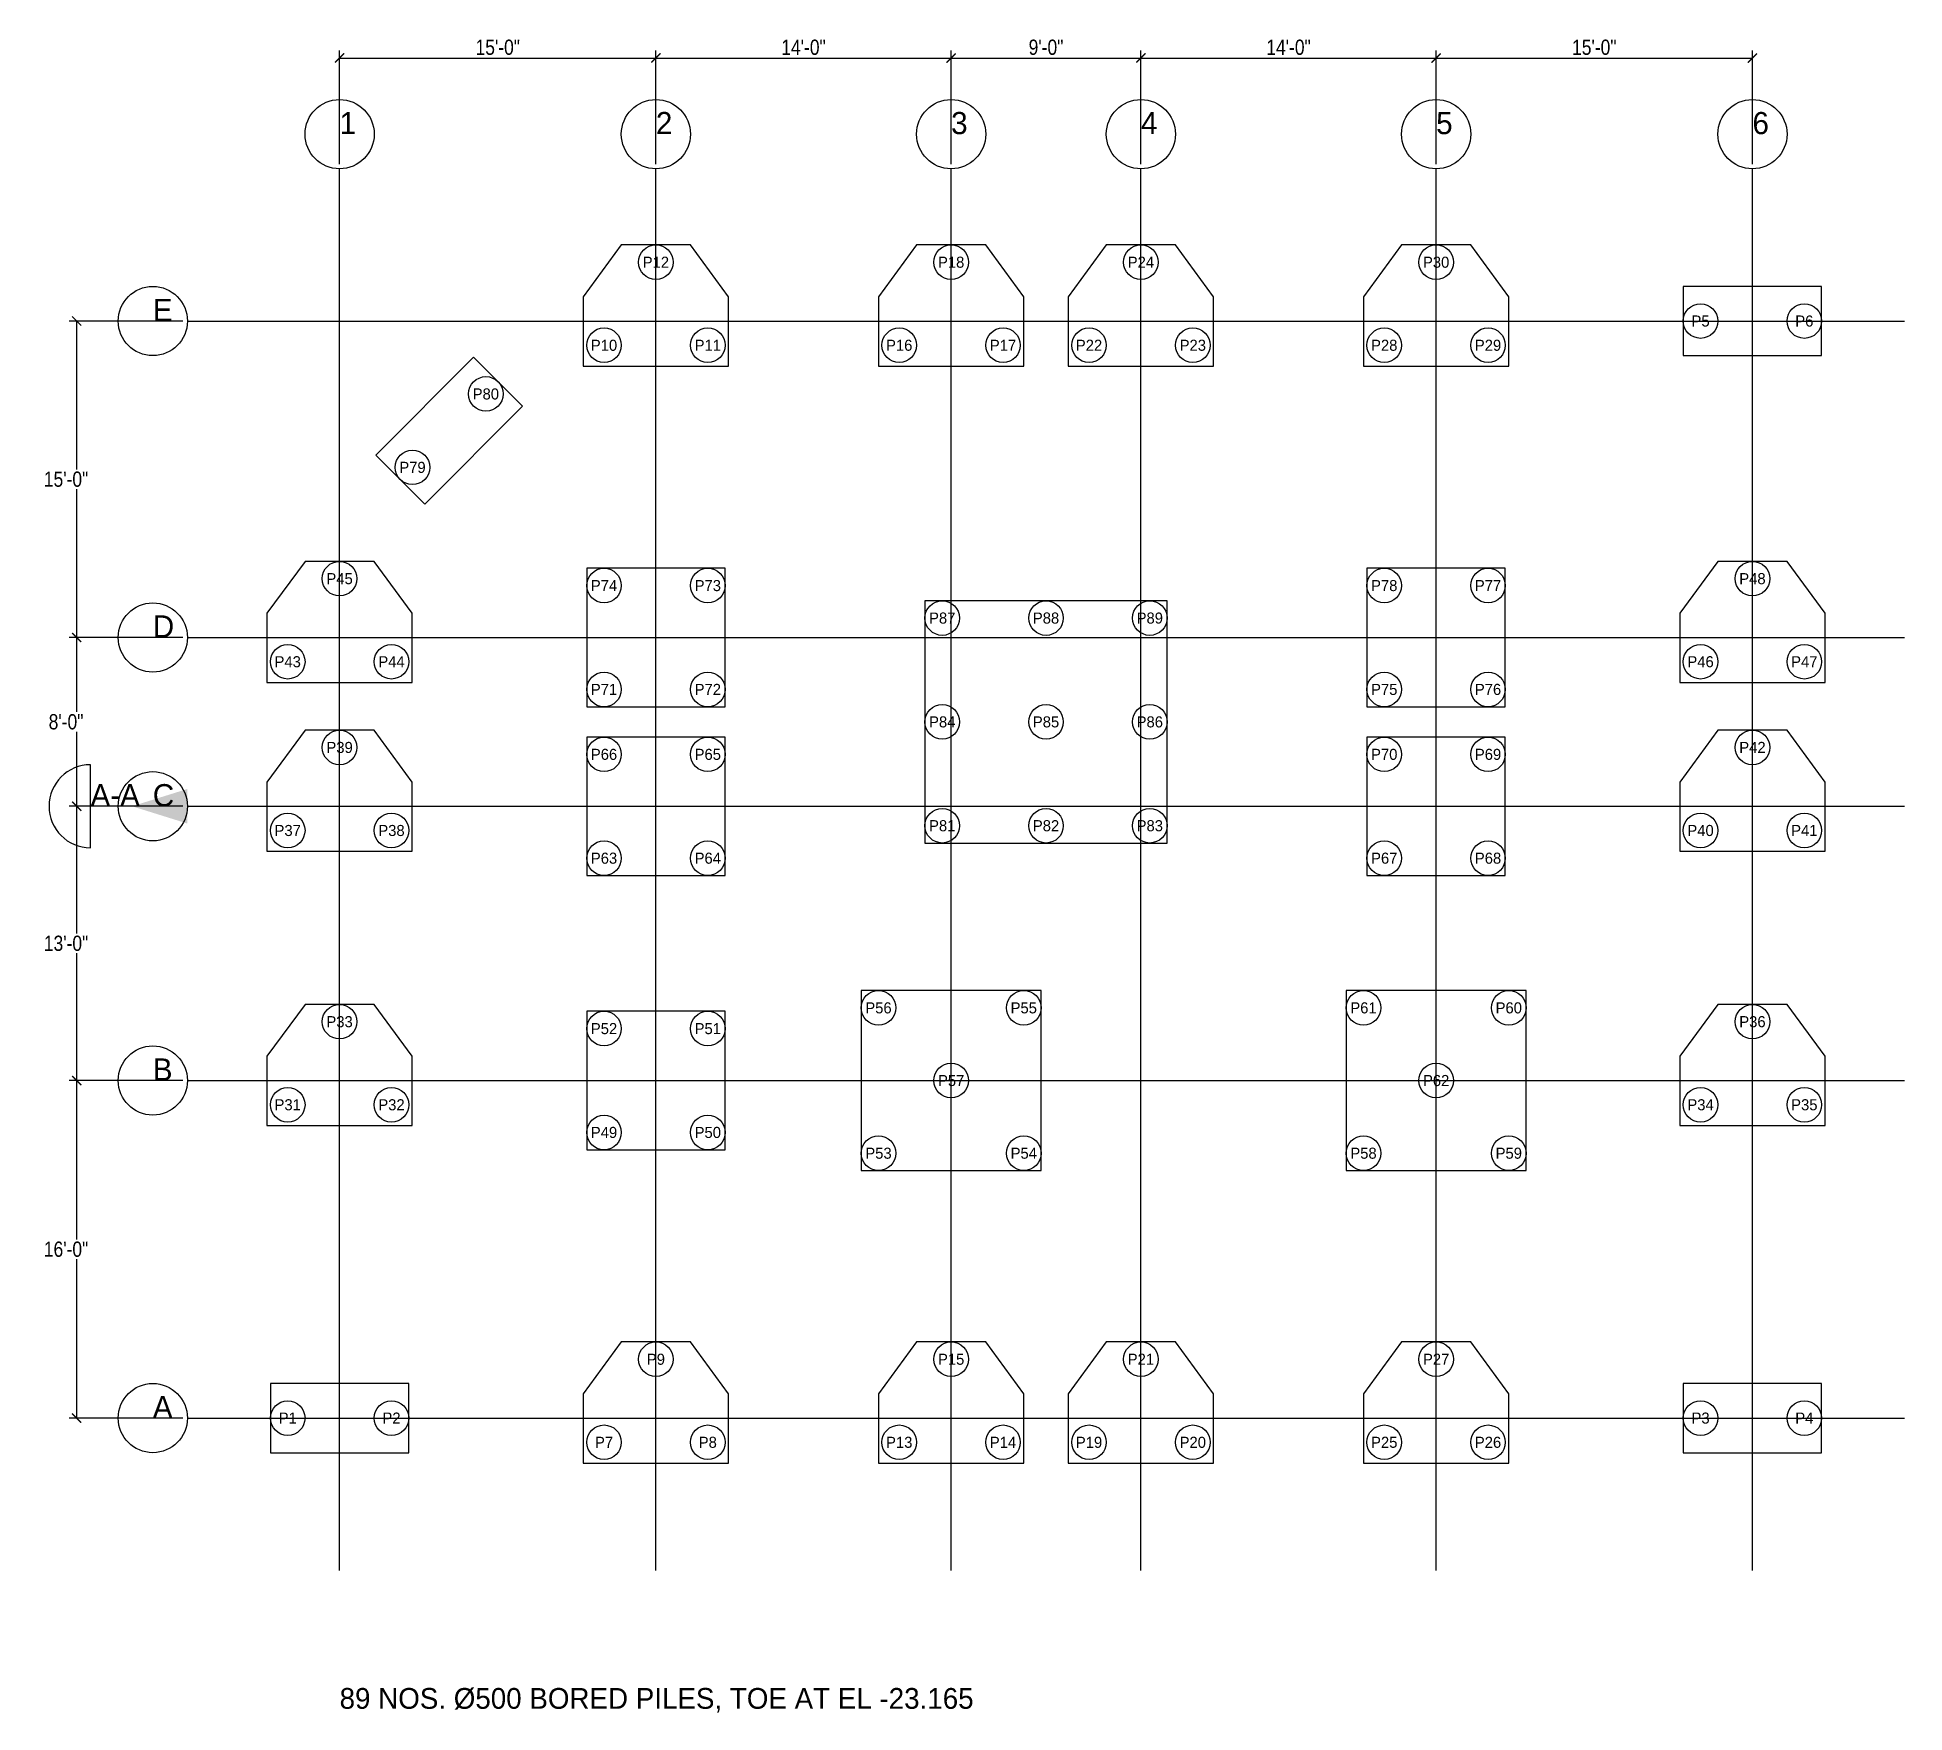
# Model space of a CAD drawing. Extents: x -4369 to 1422622, y -1410602 to 19948.
# Drawn here: x 595631 to 622622, y -4256 to 19948 of the extents above; entities that cross this region are included whole.
import ezdxf
from ezdxf.enums import TextEntityAlignment as Align

# ---------------------------------------------------------------- set-up
doc = ezdxf.new("R2010")
doc.units = 0
for name, color, linetype in [('Arrow', 7, 'Continuous'), ('Foundation', 3, 'Continuous'), ('Grid', 8, 'Continuous'), ('Grid Circle', 8, 'Continuous'), ('Inches Dimension', 6, 'Continuous'), ('Text-1', 7, 'Continuous'), ('Text-2', 7, 'Continuous')]:
    doc.layers.add(name, color=color, linetype=linetype)
doc.styles.add('OpenSansCondensed-Light', font='OpenSansCondensed-Light.ttf')
doc.dimstyles.new('EZDXF', dxfattribs={"dimtxt": 0.25, "dimasz": 0.175, "dimexe": 0.375, "dimexo": 0.125, "dimgap": 0.1, "dimtad": 1, "dimlfac": 100, "dimzin": 12, "dimdsep": 46, "dimtxsty": 'OpenSansCondensed-Light', "dimblk": 'ARCHTICK', "dimcen": 2.5, "dimazin": 3, "dimtfac": 0.5, "dimtmove": 2, "dimatfit": 3})

msp = doc.modelspace()

# ---------------------------------------------------------------- texts
at = {"layer": 'Text-1'}
msp.add_text('89 NOS. %%C500 BORED PILES, TOE AT EL -23.165', height=300, dxfattribs=at).set_placement((600000, -4200))
at = {"layer": 'Text-2'}
for s, p in [('P12', (604572, 16699.6)), ('P18', (608839.2, 16699.6)), ('P24', (611582.4, 16699.6)), ('P30', (615849.6, 16699.6)), ('P5', (619671.6, 15849.6)), ('P6', (621171.6, 15849.6)), ('P10', (603822, 15499.6)), ('P11', (605322, 15499.6)), ('P16', (608089.2, 15499.6)), ('P17', (609589.2, 15499.6)), ('P22', (610832.4, 15499.6)), ('P23', (612332.4, 15499.6)), ('P28', (615099.6, 15499.6)), ('P29', (616599.6, 15499.6)), ('P80', (602114.1, 14796.2)), ('P79', (601053.4, 13735.5)), ('P45', (600000, 12127.6)), ('P48', (620421.6, 12127.6)), ('P74', (603822, 12027.6)), ('P73', (605322, 12027.6)), ('P78', (615099.6, 12027.6)), ('P77', (616599.6, 12027.6)), ('P87', (608710.8, 11558.4)), ('P88', (610210.8, 11558.4)), ('P89', (611710.8, 11558.4)), ('P43', (599250, 10927.6)), ('P44', (600750, 10927.6)), ('P46', (619671.6, 10927.6)), ('P47', (621171.6, 10927.6)), ('P71', (603822, 10527.6)), ('P72', (605322, 10527.6)), ('P75', (615099.6, 10527.6)), ('P76', (616599.6, 10527.6)), ('P84', (608710.8, 10058.4)), ('P85', (610210.8, 10058.4)), ('P86', (611710.8, 10058.4)), ('P39', (600000, 9689.2)), ('P42', (620421.6, 9689.2)), ('P66', (603822, 9589.2)), ('P65', (605322, 9589.2)), ('P70', (615099.6, 9589.2)), ('P69', (616599.6, 9589.2)), ('P81', (608710.8, 8558.4)), ('P82', (610210.8, 8558.4)), ('P83', (611710.8, 8558.4)), ('P37', (599250, 8489.2)), ('P38', (600750, 8489.2)), ('P40', (619671.6, 8489.2)), ('P41', (621171.6, 8489.2)), ('P63', (603822, 8089.2)), ('P64', (605322, 8089.2)), ('P67', (615099.6, 8089.2)), ('P68', (616599.6, 8089.2)), ('P56', (607789.2, 5926.8)), ('P55', (609889.2, 5926.8)), ('P61', (614799.6, 5926.8)), ('P60', (616899.6, 5926.8)), ('P33', (600000, 5726.8)), ('P52', (603822, 5626.8)), ('P51', (605322, 5626.8)), ('P36', (620421.6, 5726.8)), ('P57', (608839.2, 4876.8)), ('P62', (615849.6, 4876.8)), ('P31', (599250, 4526.8)), ('P32', (600750, 4526.8)), ('P34', (619671.6, 4526.8)), ('P35', (621171.6, 4526.8)), ('P49', (603822, 4126.8)), ('P50', (605322, 4126.8)), ('P53', (607789.2, 3826.8)), ('P54', (609889.2, 3826.8)), ('P58', (614799.6, 3826.8)), ('P59', (616899.6, 3826.8)), ('P9', (604572, 850)), ('P15', (608839.2, 850)), ('P21', (611582.4, 850)), ('P27', (615849.6, 850)), ('P1', (599250, 0)), ('P2', (600750, 0)), ('P3', (619671.6, 0)), ('P4', (621171.6, 0)), ('P8', (605322, -350)), ('P13', (608089.2, -350)), ('P19', (610832.4, -350)), ('P20', (612332.4, -350)), ('P25', (615099.6, -350)), ('P26', (616599.6, -350)), ('P7', (603822, -350)), ('P14', (609589.2, -350))]:
    msp.add_text(s, height=160, dxfattribs=at).set_placement(p, align=Align.MIDDLE_CENTER)

# ---------------------------------------------------------------- blocks, each defined once
blk = doc.blocks.new('GRID_BUBBLE')
at = {"layer": 'Grid Circle'}
blk.add_circle((0, 0), 500, dxfattribs=at)
at = {"layer": 'Text-1'}
blk.add_attdef('GRID', (0, 0), '', height=320, dxfattribs=at)
blk = doc.blocks.new('_ARCHTICK')
at = {"color": 0, "linetype": 'BYBLOCK', "const_width": 0.15}
blk.add_lwpolyline([(-0.5, -0.5), (0.5, 0.5)], dxfattribs=at)
blk = doc.blocks.new('SECTION_MARK')
at = {"layer": 'Arrow'}
blk.add_solid([(600, 0), (1400, 250), (1400, -250)], dxfattribs=at)
at = {"layer": 'Text-1'}
blk.add_line((0, -600), (0, 600), dxfattribs=at)
blk.add_arc((0, 0), 600, 90, 270, dxfattribs=at)
blk.add_attdef('SEC', (0, 0), '', height=320, dxfattribs=at)

# ---------------------------------------------------------------- dimensions: what is measured, and where the dimension line sits
at = {"layer": 'Inches Dimension'}
for base, p1, p2, text in [((600000, 19649.6), (600000, 18049.6), (604572, 18049.6), '15\'-0"'), ((604572, 19649.6), (604572, 18049.6), (608839.2, 18049.6), '14\'-0"'), ((608839.2, 19649.6), (608839.2, 18049.6), (611582.4, 18049.6), '9\'-0"'), ((611582.4, 19649.6), (611582.4, 18049.6), (615849.6, 18049.6), '14\'-0"'), ((615849.6, 19649.6), (615849.6, 18049.6), (620421.6, 18049.6), '15\'-0"')]:
    msp.add_linear_dim(base=base, p1=p1, p2=p2, text=text, dimstyle='EZDXF', override={"dimtxt": 220, "dimasz": 132, "dimexe": 110, "dimexo": 66, "dimgap": 44, "dimtad": 1, "dimtih": 1, "dimtoh": 1, "dimdec": 0, "dimlfac": 1}, dxfattribs=at).render()
for base, p1, p2, text in [((596200, 11277.6), (597800, 11277.6), (597800, 15849.6), '15\'-0"'), ((596200, 8839.2), (597800, 8839.2), (597800, 11277.6), '8\'-0"'), ((596200, 4876.8), (597800, 4876.8), (597800, 8839.2), '13\'-0"'), ((596200, 0), (597800, 0), (597800, 4876.8), '16\'-0"')]:
    msp.add_linear_dim(base=base, p1=p1, p2=p2, angle=90, text=text, dimstyle='EZDXF', override={"dimtxt": 220, "dimasz": 132, "dimexe": 110, "dimexo": 66, "dimgap": 44, "dimtad": 1, "dimtih": 1, "dimtoh": 1, "dimdec": 0, "dimlfac": 1}, dxfattribs=at).render()

# ---------------------------------------------------------------- linework, layer by layer
at = {"layer": 'Foundation'}
for points in [[(603522, 15199.6), (605622, 15199.6), (605622, 16199.6), (605072, 16949.6), (604072, 16949.6), (603522, 16199.6)], [(607789.2, 15199.6), (609889.2, 15199.6), (609889.2, 16199.6), (609339.2, 16949.6), (608339.2, 16949.6), (607789.2, 16199.6)], [(610532.4, 15199.6), (612632.4, 15199.6), (612632.4, 16199.6), (612082.4, 16949.6), (611082.4, 16949.6), (610532.4, 16199.6)], [(614799.6, 15199.6), (616899.6, 15199.6), (616899.6, 16199.6), (616349.6, 16949.6), (615349.6, 16949.6), (614799.6, 16199.6)], [(619421.6, 15349.6), (621421.6, 15349.6), (621421.6, 16349.6), (619421.6, 16349.6)], [(601230.2, 13205.2), (602644.4, 14619.4), (601937.3, 15326.5), (600523.1, 13912.3)], [(598950, 10627.6), (601050, 10627.6), (601050, 11627.6), (600500, 12377.6), (599500, 12377.6), (598950, 11627.6)], [(603572, 10277.6), (605572, 10277.6), (605572, 12277.6), (603572, 12277.6)], [(614849.6, 10277.6), (616849.6, 10277.6), (616849.6, 12277.6), (614849.6, 12277.6)], [(619371.6, 10627.6), (621471.6, 10627.6), (621471.6, 11627.6), (620921.6, 12377.6), (619921.6, 12377.6), (619371.6, 11627.6)], [(608460.8, 8308.4), (611960.8, 8308.4), (611960.8, 11808.4), (608460.8, 11808.4)], [(598950, 8189.2), (601050, 8189.2), (601050, 9189.2), (600500, 9939.2), (599500, 9939.2), (598950, 9189.2)], [(603572, 7839.2), (605572, 7839.2), (605572, 9839.2), (603572, 9839.2)], [(614849.6, 7839.2), (616849.6, 7839.2), (616849.6, 9839.2), (614849.6, 9839.2)], [(619371.6, 8189.2), (621471.6, 8189.2), (621471.6, 9189.2), (620921.6, 9939.2), (619921.6, 9939.2), (619371.6, 9189.2)], [(598950, 4226.8), (601050, 4226.8), (601050, 5226.8), (600500, 5976.8), (599500, 5976.8), (598950, 5226.8)], [(607539.2, 3576.8), (610139.2, 3576.8), (610139.2, 6176.8), (607539.2, 6176.8)], [(614549.6, 3576.8), (617149.6, 3576.8), (617149.6, 6176.8), (614549.6, 6176.8)], [(619371.6, 4226.8), (621471.6, 4226.8), (621471.6, 5226.8), (620921.6, 5976.8), (619921.6, 5976.8), (619371.6, 5226.8)], [(603572, 3876.8), (605572, 3876.8), (605572, 5876.8), (603572, 5876.8)], [(603522, -650), (605622, -650), (605622, 350), (605072, 1100), (604072, 1100), (603522, 350)], [(607789.2, -650), (609889.2, -650), (609889.2, 350), (609339.2, 1100), (608339.2, 1100), (607789.2, 350)], [(610532.4, -650), (612632.4, -650), (612632.4, 350), (612082.4, 1100), (611082.4, 1100), (610532.4, 350)], [(614799.6, -650), (616899.6, -650), (616899.6, 350), (616349.6, 1100), (615349.6, 1100), (614799.6, 350)], [(599000, -500), (601000, -500), (601000, 500), (599000, 500)], [(619421.6, -500), (621421.6, -500), (621421.6, 500), (619421.6, 500)]]:
    msp.add_lwpolyline(points, close=True, dxfattribs=at)
for centre in [(604572, 16699.6), (608839.2, 16699.6), (611582.4, 16699.6), (615849.6, 16699.6), (619671.6, 15849.6), (621171.6, 15849.6), (603822, 15499.6), (605322, 15499.6), (608089.2, 15499.6), (609589.2, 15499.6), (610832.4, 15499.6), (612332.4, 15499.6), (615099.6, 15499.6), (616599.6, 15499.6), (602114.1, 14796.2), (601053.4, 13735.5), (600000, 12127.6), (603822, 12027.6), (605322, 12027.6), (615099.6, 12027.6), (616599.6, 12027.6), (620421.6, 12127.6), (608710.8, 11558.4), (610210.8, 11558.4), (611710.8, 11558.4), (599250, 10927.6), (600750, 10927.6), (619671.6, 10927.6), (621171.6, 10927.6), (603822, 10527.6), (605322, 10527.6), (615099.6, 10527.6), (616599.6, 10527.6), (608710.8, 10058.4), (610210.8, 10058.4), (611710.8, 10058.4), (600000, 9689.2), (603822, 9589.2), (605322, 9589.2), (615099.6, 9589.2), (616599.6, 9589.2), (620421.6, 9689.2), (599250, 8489.2), (600750, 8489.2), (608710.8, 8558.4), (610210.8, 8558.4), (611710.8, 8558.4), (619671.6, 8489.2), (621171.6, 8489.2), (603822, 8089.2), (605322, 8089.2), (615099.6, 8089.2), (616599.6, 8089.2), (600000, 5726.8), (607789.2, 5926.8), (609889.2, 5926.8), (614799.6, 5926.8), (616899.6, 5926.8), (620421.6, 5726.8), (603822, 5626.8), (605322, 5626.8), (608839.2, 4876.8), (615849.6, 4876.8), (599250, 4526.8), (600750, 4526.8), (619671.6, 4526.8), (621171.6, 4526.8), (603822, 4126.8), (605322, 4126.8), (607789.2, 3826.8), (609889.2, 3826.8), (614799.6, 3826.8), (616899.6, 3826.8), (604572, 850), (608839.2, 850), (611582.4, 850), (615849.6, 850), (599250, 0), (600750, 0), (619671.6, 0), (621171.6, 0), (603822, -350), (605322, -350), (608089.2, -350), (609589.2, -350), (610832.4, -350), (612332.4, -350), (615099.6, -350), (616599.6, -350)]:
    msp.add_circle(centre, 250, dxfattribs=at)
at = {"layer": 'Grid'}
for p, q in [((600000, -2200), (600000, 18049.6)), ((604572, -2200), (604572, 18049.6)), ((608839.2, -2200), (608839.2, 18049.6)), ((611582.4, -2200), (611582.4, 18049.6)), ((615849.6, -2200), (615849.6, 18049.6)), ((620421.6, -2200), (620421.6, 18049.6)), ((597800, 15849.6), (622621.6, 15849.6)), ((597800, 11277.6), (622621.6, 11277.6)), ((597800, 8839.2), (622621.6, 8839.2)), ((597800, 4876.8), (622621.6, 4876.8)), ((597800, 0), (622621.6, 0))]:
    msp.add_line(p, q, dxfattribs=at)

# ---------------------------------------------------------------- block references
at = {"layer": 'Grid Circle'}
for p, values in [((600000, 18549.6), {'GRID': '1'}), ((604572, 18549.6), {'GRID': '2'}), ((608839.2, 18549.6), {'GRID': '3'}), ((611582.4, 18549.6), {'GRID': '4'}), ((615849.6, 18549.6), {'GRID': '5'}), ((620421.6, 18549.6), {'GRID': '6'}), ((597300, 15849.6), {'GRID': 'E'}), ((597300, 11277.6), {'GRID': 'D'}), ((597300, 8839.2), {'GRID': 'C'}), ((597300, 4876.8), {'GRID': 'B'}), ((597300, 0), {'GRID': 'A'})]:
    msp.add_blockref('GRID_BUBBLE', p, dxfattribs=at).add_auto_attribs(values)
at = {"layer": 'Text-1'}
msp.add_blockref('SECTION_MARK', (596400, 8839.2), dxfattribs=at).add_auto_attribs({'SEC': 'A-A'})

msp.set_redraw_order([(e.dxf.handle, doc.entitydb.next_handle()) for e in msp.query("TEXT MTEXT ATTDEF DIMENSION ARC_DIMENSION")])  # texts and dimensions are drawn at this point

doc.saveas('drawing.dxf')
